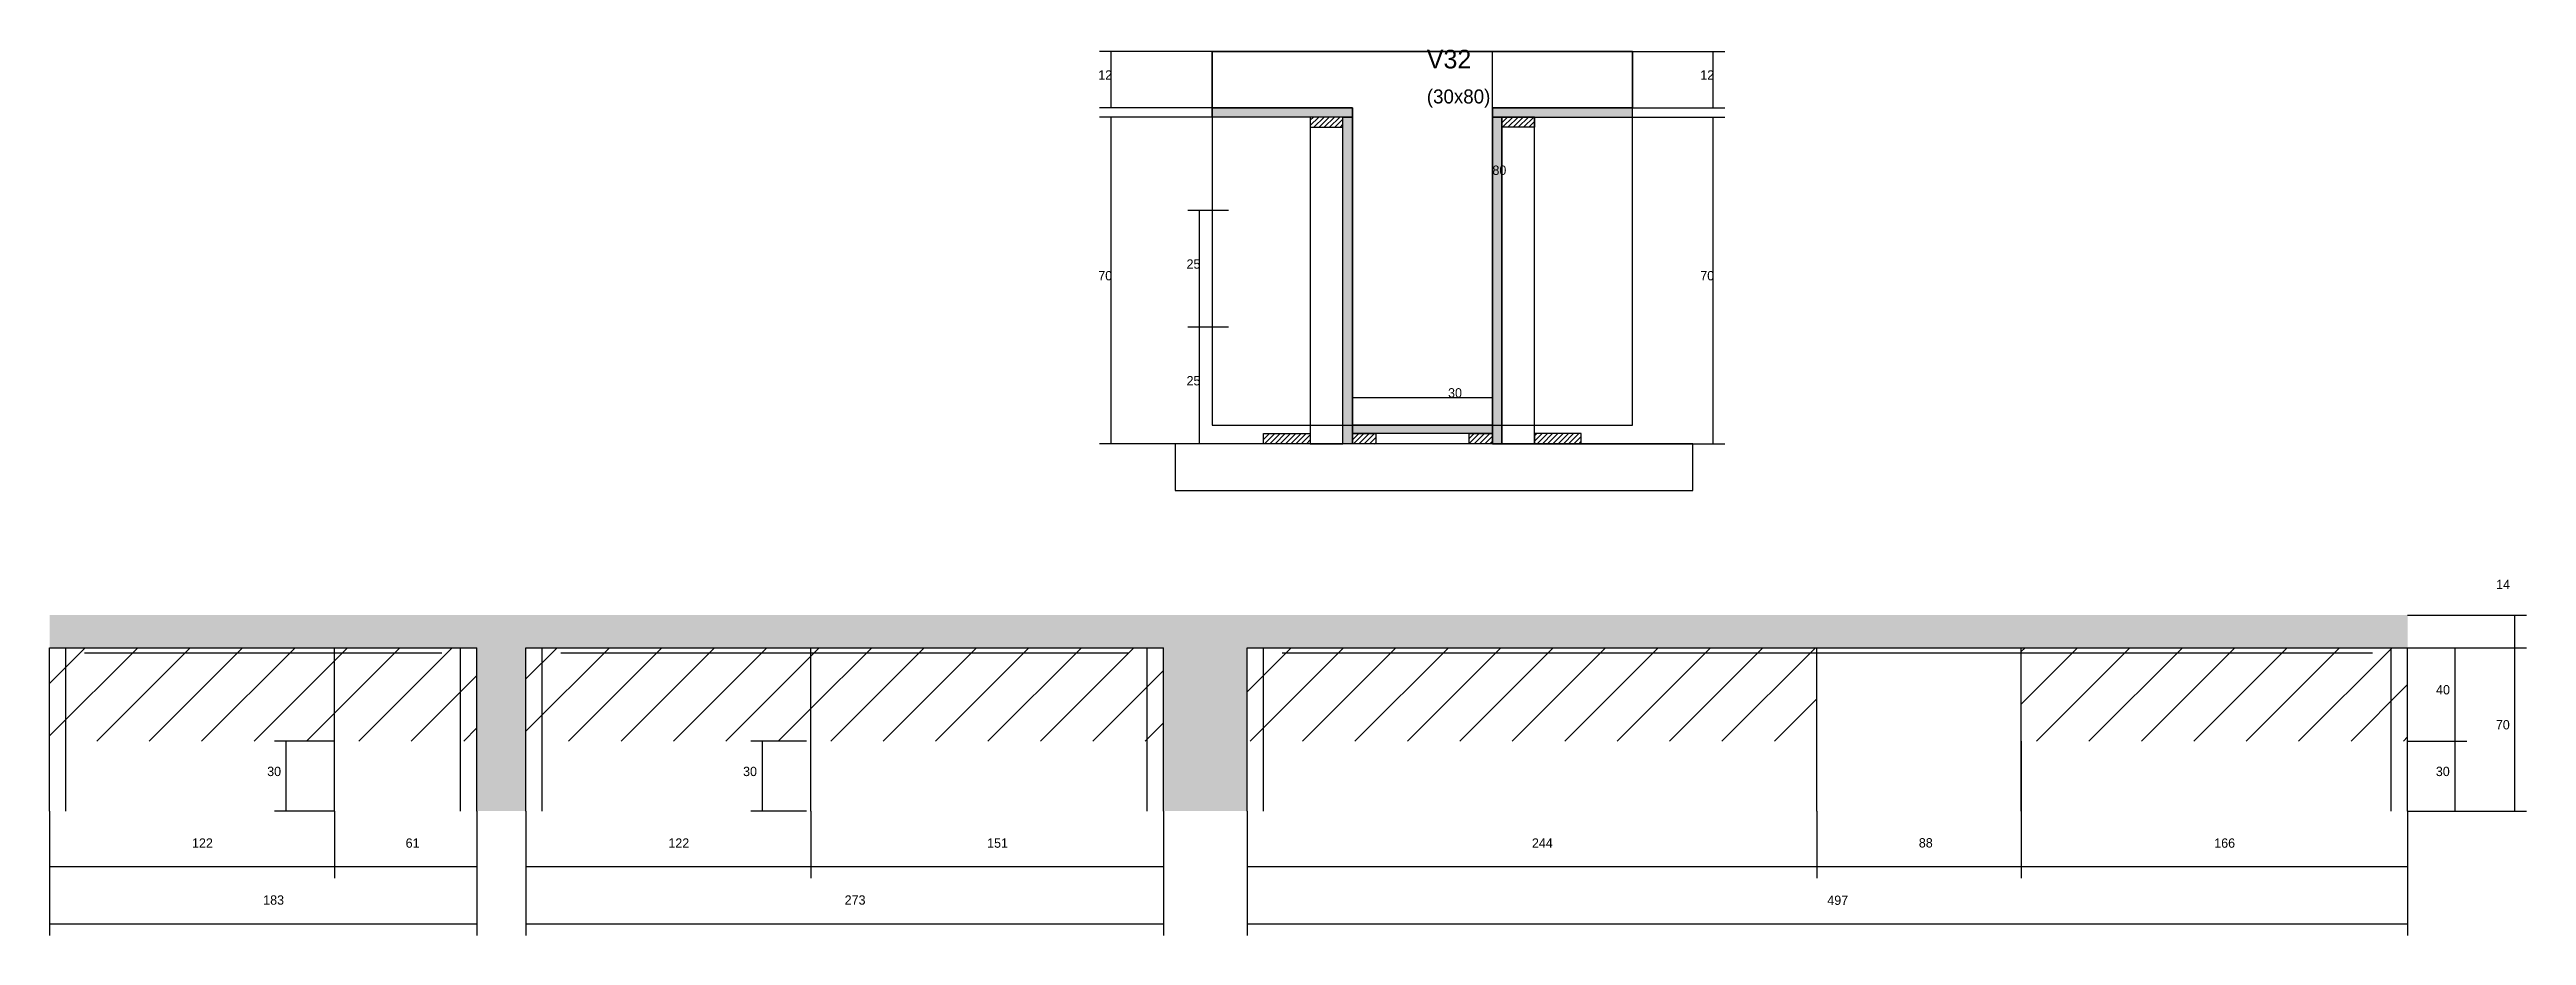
# Model space of a CAD drawing. Header units: metres. Extents: x -2848 to 21926, y -45195 to 1016.
# Drawn here: x 10610 to 11671, y -35566 to -35187 of the extents above; entities that cross this region are included whole.
import ezdxf

# ---------------------------------------------------------------- set-up
doc = ezdxf.new("R2010")
doc.units = ezdxf.units.M
for name, color, linetype in [('CONCRETO', 251, 'Continuous'), ('COTA', 241, 'Continuous'), ('Cota Seção (2x)', 4, 'Continuous'), ('Hachura', 253, 'Continuous'), ('Madeira', 126, 'Continuous'), ('Painéis', 200, 'Continuous'), ('SARR_2.2x7', 40, 'Continuous'), ('Texto Seção', 7, 'Continuous')]:
    doc.layers.add(name, color=color, linetype=linetype)

msp = doc.modelspace()

# ---------------------------------------------------------------- texts
at = {"layer": 'COTA'}
for s, p in [('12', (11059.3, -35199.8)), ('12', (11317.1, -35199.8)), ('25', (11097.1, -35280.8)), ('70', (11059.3, -35285.8)), ('70', (11317.1, -35285.8)), ('25', (11097.1, -35330.8)), ('14', (11657.9, -35418.1)), ('40', (11632.2, -35463.2)), ('70', (11657.8, -35478.2)), ('30', (10703.4, -35498.2)), ('30', (10907.2, -35498.2)), ('30', (11632.1, -35498.2)), ('122', (10671.2, -35528.9)), ('61', (10762.7, -35528.9)), ('122', (10875.2, -35528.9)), ('151', (11011.7, -35528.9)), ('244', (11245, -35528.9)), ('88', (11410.7, -35528.8)), ('166', (11537.2, -35528.9)), ('183', (10701.7, -35553.3)), ('273', (10950.7, -35553.3)), ('497', (11371.5, -35553.4))]:
    msp.add_text(s, height=4, dxfattribs=at).set_placement(p)
at = {"layer": 'Cota Seção (2x)'}
for s, p in [('80', (11228.1, -35240.6)), ('30', (11209.1, -35336))]:
    msp.add_text(s, height=4, dxfattribs=at).set_placement(p)
at = {"layer": 'Texto Seção'}
for s, height, p in [('V32', 8, (11200, -35195)), ('(30x80)', 6, (11200, -35210))]:
    msp.add_text(s, height=height, dxfattribs=at).set_placement(p)

# ---------------------------------------------------------------- hatches: boundary and pattern name
at = {"layer": 'COTA'}
h = msp.add_hatch(dxfattribs=at)
h.set_pattern_fill('AR-CONC', scale=0.03)
h.paths.add_polyline_path([(10793.2, -35443.2), (10793.2, -35513.2), (10814.2, -35513.2), (10814.2, -35443.2), (11087.2, -35443.2), (11087.2, -35513.2), (11123, -35513.2), (11123, -35443.2), (11620, -35443.2), (11620, -35429.2), (10610.2, -35429.2), (10610.2, -35443.2)])
at = {"layer": 'Hachura'}
h = msp.add_hatch(color=8, dxfattribs=at)
h.dxf.hatch_style = 1
h.paths.add_polyline_path([(11108.1, -35215.8), (11108.1, -35211.8), (11108.1, -35211.8), (11168.1, -35211.8), (11168.1, -35211.8), (11168.1, -35215.8), (11168.1, -35215.8), (11108.1, -35215.8)])
h = msp.add_hatch(color=8, dxfattribs=at)
h.dxf.hatch_style = 1
h.paths.add_polyline_path([(11288.1, -35215.8), (11288.1, -35211.8), (11288.1, -35211.8), (11228.1, -35211.8), (11228.1, -35211.8), (11228.1, -35215.8), (11228.1, -35215.8), (11288.1, -35215.8)])
h = msp.add_hatch(dxfattribs=at)
h.set_pattern_fill('ANSI31', scale=0.5)
h.paths.add_polyline_path([(11150.1, -35215.8), (11150.1, -35220.2), (11150.1, -35220.2), (11164.1, -35220.2), (11164.1, -35220.2), (11164.1, -35215.8), (11164.1, -35215.8), (11150.1, -35215.8)])
h = msp.add_hatch(color=8, dxfattribs=at)
h.dxf.hatch_style = 1
h.paths.add_polyline_path([(11164.1, -35215.8), (11168.1, -35215.8), (11168.1, -35215.8), (11168.1, -35355.8), (11168.1, -35355.8), (11164.1, -35355.8), (11164.1, -35355.8), (11164.1, -35215.8)])
h = msp.add_hatch(color=8, dxfattribs=at)
h.dxf.hatch_style = 1
h.paths.add_polyline_path([(11232.1, -35215.8), (11228.1, -35215.8), (11228.1, -35215.8), (11228.1, -35355.8), (11228.1, -35355.8), (11232.1, -35355.8), (11232.1, -35355.8), (11232.1, -35215.8)])
h = msp.add_hatch(dxfattribs=at)
h.set_pattern_fill('ANSI31', scale=0.5)
h.paths.add_polyline_path([(11246.1, -35215.8), (11246.1, -35220.2), (11246.1, -35220.2), (11232.1, -35220.2), (11232.1, -35220.2), (11232.1, -35215.8), (11232.1, -35215.8), (11246.1, -35215.8)])
h = msp.add_hatch(dxfattribs=at)
h.set_pattern_fill('ANSI31', scale=0.5)
h.paths.add_polyline_path([(11130.1, -35355.8), (11130.1, -35351.4), (11130.1, -35351.4), (11150.1, -35351.4), (11150.1, -35351.4), (11150.1, -35355.8), (11150.1, -35355.8), (11130.1, -35355.8)])
h = msp.add_hatch(color=8, dxfattribs=at)
h.dxf.hatch_style = 1
h.paths.add_polyline_path([(11168.1, -35351.4), (11168.1, -35347.8), (11168.1, -35347.8), (11228.1, -35347.8), (11228.1, -35347.8), (11228.1, -35351.4), (11228.1, -35351.4), (11168.1, -35351.4)])
h = msp.add_hatch(dxfattribs=at)
h.set_pattern_fill('ANSI31', scale=0.5)
h.paths.add_polyline_path([(11168.1, -35355.8), (11168.1, -35351.4), (11168.1, -35351.4), (11178.1, -35351.4), (11178.1, -35351.4), (11178.1, -35355.8), (11178.1, -35355.8), (11168.1, -35355.8)])
h = msp.add_hatch(dxfattribs=at)
h.set_pattern_fill('ANSI31', scale=0.5)
h.paths.add_polyline_path([(11218.1, -35355.8), (11218.1, -35351.4), (11218.1, -35351.4), (11228.1, -35351.4), (11228.1, -35351.4), (11228.1, -35355.8), (11228.1, -35355.8), (11218.1, -35355.8)])
h = msp.add_hatch(dxfattribs=at)
h.set_pattern_fill('ANSI31', scale=0.5)
h.paths.add_polyline_path([(11266.1, -35355.8), (11266.1, -35351.4), (11266.1, -35351.4), (11246.1, -35351.4), (11246.1, -35351.4), (11246.1, -35355.8), (11246.1, -35355.8), (11266.1, -35355.8)])
h = msp.add_hatch(dxfattribs=at)
h.set_pattern_fill('ANSI31', scale=5)
h.paths.add_polyline_path([(10610.2, -35443.2), (10610.2, -35483.2), (10732.2, -35483.2), (10732.2, -35443.2)])
h = msp.add_hatch(dxfattribs=at)
h.set_pattern_fill('ANSI31', scale=5)
h.paths.add_polyline_path([(10793.2, -35443.2), (10732.2, -35443.2), (10732.2, -35483.2), (10793.2, -35483.2)])
h = msp.add_hatch(dxfattribs=at)
h.set_pattern_fill('ANSI31', scale=5)
h.paths.add_polyline_path([(10936.2, -35483.2), (10936.2, -35443.2), (10814.2, -35443.2), (10814.2, -35483.2)])
h = msp.add_hatch(dxfattribs=at)
h.set_pattern_fill('ANSI31', scale=5)
h.paths.add_polyline_path([(11087.2, -35483.2), (11087.2, -35443.2), (10936.2, -35443.2), (10936.2, -35483.2)])
h = msp.add_hatch(dxfattribs=at)
h.set_pattern_fill('ANSI31', scale=5)
h.paths.add_polyline_path([(11123, -35443.2), (11123, -35483.2), (11367, -35483.2), (11367, -35443.2)])
h = msp.add_hatch(dxfattribs=at)
h.set_pattern_fill('ANSI31', scale=5)
h.paths.add_polyline_path([(11620, -35483.2), (11620, -35443.2), (11454.5, -35443.2), (11454.5, -35483.2)])

# ---------------------------------------------------------------- linework, layer by layer
at = {"layer": 'CONCRETO'}
for points in [[(11228.1, -35211.8), (11228.1, -35221.8), (11228.1, -35347.8), (11168.1, -35347.8), (11168.1, -35211.8), (11108.1, -35211.8), (11108.1, -35187.8), (11228.1, -35187.8), (11288.1, -35187.8), (11288.1, -35211.8)], [(11108.1, -35347.8), (11288.1, -35347.8), (11288.1, -35187.8), (11108.1, -35187.8)]]:
    msp.add_lwpolyline(points, close=True, dxfattribs=at)
at = {"layer": 'COTA'}
for p, q in [((11108.1, -35187.8), (11059.8, -35187.8)), ((11064.8, -35211.8), (11064.8, -35187.8)), ((11288.1, -35187.8), (11327.6, -35187.8)), ((11322.6, -35211.8), (11322.6, -35187.8)), ((11108.1, -35211.8), (11059.8, -35211.8)), ((11288.1, -35211.8), (11327.6, -35211.8)), ((11108.1, -35215.8), (11059.8, -35215.8)), ((11064.8, -35355.8), (11064.8, -35215.8)), ((11246.1, -35215.8), (11327.6, -35215.8)), ((11322.6, -35355.8), (11322.6, -35215.8)), ((11115.1, -35255.8), (11097.6, -35255.8)), ((11102.6, -35305.8), (11102.6, -35255.8)), ((11115.1, -35305.8), (11097.6, -35305.8)), ((11115.1, -35305.8), (11097.6, -35305.8)), ((11102.6, -35355.8), (11102.6, -35305.8)), ((11130.1, -35355.8), (11059.8, -35355.8)), ((11115.1, -35355.8), (11097.6, -35355.8)), ((11266.1, -35355.8), (11327.6, -35355.8)), ((11620, -35429.2), (11670.9, -35429.2)), ((11665.9, -35443.2), (11665.9, -35429.2)), ((11620, -35443.2), (11670.9, -35443.2)), ((11620, -35443.2), (11670.9, -35443.2)), ((11620, -35443.2), (11645.3, -35443.2)), ((11640.3, -35483.2), (11640.3, -35443.2)), ((11665.9, -35513.2), (11665.9, -35443.2)), ((10732.2, -35483.2), (10706.6, -35483.2)), ((10711.6, -35513.2), (10711.6, -35483.2)), ((10934.4, -35483.2), (10910.5, -35483.2)), ((10915.5, -35513.2), (10915.5, -35483.2)), ((11454.5, -35483.2), (11454.5, -35542)), ((11620, -35483.2), (11645.3, -35483.2)), ((11620, -35483.2), (11645.3, -35483.2)), ((11640.3, -35513.2), (11640.3, -35483.2)), ((10610.2, -35513.2), (10610.2, -35542)), ((10610.2, -35513.2), (10610.2, -35566.5)), ((10732.2, -35513.2), (10706.6, -35513.2)), ((10732.2, -35513.2), (10732.2, -35542)), ((10732.2, -35513.2), (10732.2, -35542)), ((10793.2, -35513.2), (10793.2, -35542)), ((10793.2, -35513.2), (10793.2, -35566.5)), ((10814.2, -35513.2), (10814.2, -35542)), ((10814.2, -35513.2), (10814.2, -35566.5)), ((10934.4, -35513.2), (10910.5, -35513.2)), ((10936.2, -35513.2), (10936.2, -35542)), ((10936.2, -35513.2), (10936.2, -35542)), ((11087.2, -35513.2), (11087.2, -35542)), ((11087.2, -35513.2), (11087.2, -35566.5)), ((11123, -35513.2), (11123, -35542)), ((11123, -35513.2), (11123, -35566.5)), ((11367, -35513.2), (11367, -35542)), ((11367, -35513.2), (11367, -35542)), ((11454.5, -35513.2), (11454.5, -35542)), ((11620, -35513.2), (11620, -35566.5)), ((11620, -35513.2), (11670.9, -35513.2)), ((11620, -35513.2), (11620, -35542)), ((11620, -35513.2), (11645.3, -35513.2)), ((10610.2, -35537), (10732.2, -35537)), ((10732.2, -35537), (10793.2, -35537)), ((10814.2, -35537), (10936.2, -35537)), ((10936.2, -35537), (11087.2, -35537)), ((11123, -35537), (11367, -35537)), ((11367, -35537), (11454.5, -35537)), ((11454.5, -35537), (11620, -35537)), ((10610.2, -35561.5), (10793.2, -35561.5)), ((10814.2, -35561.5), (11087.2, -35561.5)), ((11123, -35561.5), (11620, -35561.5))]:
    msp.add_line(p, q, dxfattribs=at)
at = {"layer": 'Cota Seção (2x)'}
for p, q in [((11168.1, -35187.8), (11233.1, -35187.8)), ((11228.1, -35347.8), (11228.1, -35187.8)), ((11168.1, -35347.8), (11168.1, -35331)), ((11228.1, -35347.8), (11228.1, -35331)), ((11168.1, -35336), (11228.1, -35336)), ((11168.1, -35347.8), (11233.1, -35347.8))]:
    msp.add_line(p, q, dxfattribs=at)
at = {"layer": 'Madeira'}
for points in [[(11150.1, -35215.8), (11150.1, -35220.2), (11164.1, -35220.2), (11164.1, -35215.8)], [(11150.1, -35355.8), (11164.1, -35355.8), (11164.1, -35215.8), (11150.1, -35215.8)], [(11246.1, -35215.8), (11246.1, -35220.2), (11232.1, -35220.2), (11232.1, -35215.8)], [(11246.1, -35215.8), (11232.1, -35215.8), (11232.1, -35355.8), (11246.1, -35355.8)], [(11130.1, -35355.8), (11130.1, -35351.4), (11150.1, -35351.4), (11150.1, -35355.8)], [(11168.1, -35355.8), (11168.1, -35351.4), (11178.1, -35351.4), (11178.1, -35355.8)], [(11218.1, -35355.8), (11218.1, -35351.4), (11228.1, -35351.4), (11228.1, -35355.8)], [(11266.1, -35355.8), (11266.1, -35351.4), (11246.1, -35351.4), (11246.1, -35355.8)], [(11092.3, -35375.8), (11313.9, -35375.8), (11313.9, -35355.8), (11092.3, -35355.8)]]:
    msp.add_lwpolyline(points, close=True, dxfattribs=at)
at = {"layer": 'Painéis'}
for p, q in [((11108.1, -35211.8), (11168.1, -35211.8)), ((11108.1, -35215.8), (11108.1, -35211.8)), ((11168.1, -35215.8), (11168.1, -35211.8)), ((11228.1, -35211.8), (11288.1, -35211.8)), ((11228.1, -35215.8), (11228.1, -35211.8)), ((11288.1, -35215.8), (11288.1, -35211.8)), ((11168.1, -35355.8), (11168.1, -35215.8)), ((11228.1, -35355.8), (11228.1, -35215.8)), ((11168.1, -35347.8), (11228.1, -35347.8)), ((11168.1, -35351.4), (11168.1, -35347.8)), ((11228.1, -35351.4), (11228.1, -35347.8)), ((10610.2, -35443.2), (10793.2, -35443.2)), ((10610.2, -35513.2), (10610.2, -35443.2)), ((10732.2, -35513.2), (10732.2, -35443.2)), ((10793.2, -35513.2), (10793.2, -35443.2)), ((10814.2, -35443.2), (11087.2, -35443.2)), ((10814.2, -35513.2), (10814.2, -35443.2)), ((10936.2, -35513.2), (10936.2, -35443.2)), ((11087.2, -35513.2), (11087.2, -35443.2)), ((11123, -35443.2), (11620, -35443.2)), ((11123, -35513.2), (11123, -35443.2)), ((11367, -35513.2), (11367, -35443.2)), ((11454.5, -35513.2), (11454.5, -35443.2)), ((11620, -35513.2), (11620, -35443.2))]:
    msp.add_line(p, q, dxfattribs=at)
for points in [[(11108.1, -35215.8), (11108.1, -35211.8), (11168.1, -35211.8), (11168.1, -35215.8)], [(11288.1, -35215.8), (11288.1, -35211.8), (11228.1, -35211.8), (11228.1, -35215.8)], [(11164.1, -35215.8), (11168.1, -35215.8), (11168.1, -35355.8), (11164.1, -35355.8)], [(11232.1, -35215.8), (11228.1, -35215.8), (11228.1, -35355.8), (11232.1, -35355.8)], [(11168.1, -35351.4), (11168.1, -35347.8), (11228.1, -35347.8), (11228.1, -35351.4)]]:
    msp.add_lwpolyline(points, close=True, dxfattribs=at)
at = {"layer": 'SARR_2.2x7'}
for p, q in [((10617.2, -35513.2), (10617.2, -35443.2)), ((10625.2, -35445.4), (10732.2, -35445.4)), ((10732.2, -35445.4), (10778.2, -35445.4)), ((10786.2, -35513.2), (10786.2, -35443.2)), ((10821.2, -35513.2), (10821.2, -35443.2)), ((10829.2, -35445.4), (10936.2, -35445.4)), ((10936.2, -35445.4), (11072.2, -35445.4)), ((11080.2, -35513.2), (11080.2, -35443.2)), ((11130, -35513.2), (11130, -35443.2)), ((11138, -35445.4), (11367, -35445.4)), ((11367, -35445.4), (11454.5, -35445.4)), ((11454.5, -35445.4), (11605, -35445.4)), ((11613, -35513.2), (11613, -35443.2))]:
    msp.add_line(p, q, dxfattribs=at)

msp.set_redraw_order([(e.dxf.handle, doc.entitydb.next_handle()) for e in msp.query("TEXT MTEXT ATTDEF DIMENSION ARC_DIMENSION")])  # texts and dimensions are drawn at this point

doc.saveas('drawing.dxf')
